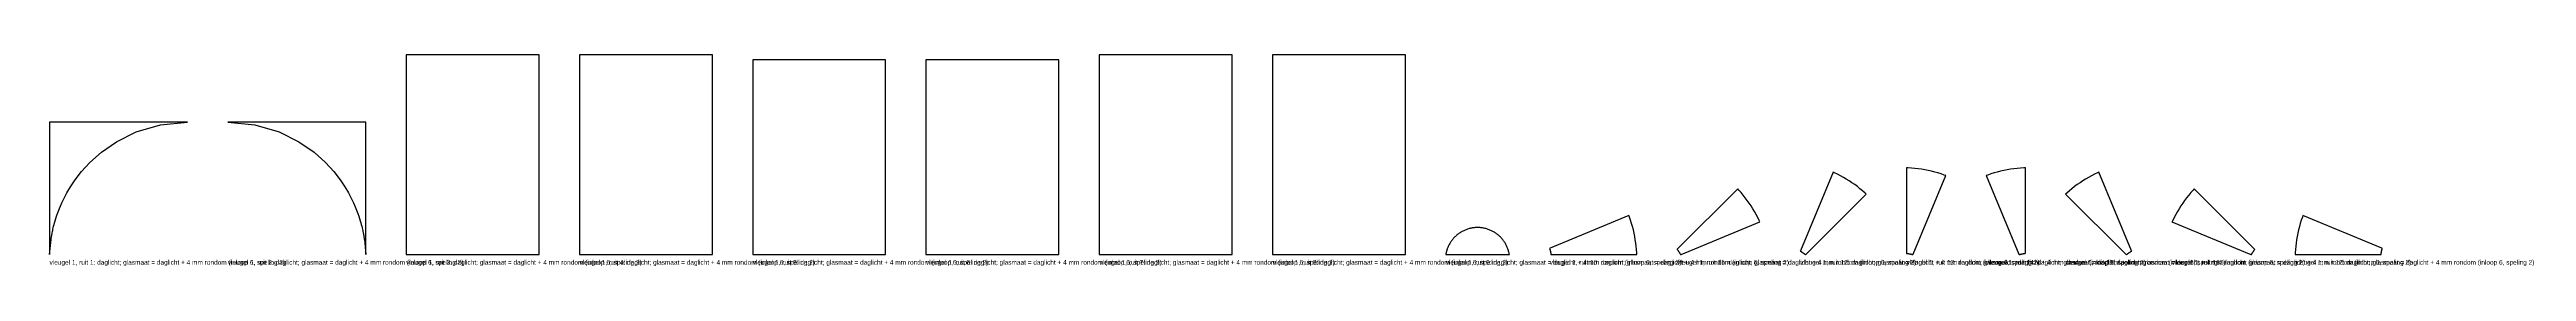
# Model space of a CAD drawing. Header units: millimetres. Extents: x 0 to 7376, y -34 to 597.
import ezdxf

# ---------------------------------------------------------------- set-up
doc = ezdxf.new("R2010")
doc.units = ezdxf.units.MM

msp = doc.modelspace()

# ---------------------------------------------------------------- linework, layer by layer
at = {"layer": 'DAGLICHT'}
for p, q in [((1458, 596.6667), (1062, 596.6667)), ((1062, 596.6667), (1062, 0)), ((1458, 0), (1458, 596.6667)), ((1974, 596.6667), (1578, 596.6667)), ((1578, 596.6667), (1578, 0)), ((1974, 0), (1974, 596.6667)), ((3522, 596.6667), (3126, 596.6667)), ((3126, 596.6667), (3126, 0)), ((3522, 0), (3522, 596.6667)), ((4038, 596.6667), (3642, 596.6667)), ((3642, 596.6667), (3642, 0)), ((4038, 0), (4038, 596.6667)), ((2490, 581.6667), (2094, 581.6667)), ((2094, 581.6667), (2094, 0)), ((2490, 0), (2490, 581.6667)), ((3006, 581.6667), (2610, 581.6667)), ((2610, 581.6667), (2610, 0)), ((3006, 0), (3006, 581.6667)), ((411, 396), (0, 396)), ((0, 396), (0, 0)), ((258.3584, 366.6039), (330.3963, 388.0187)), ((330.3963, 388.0187), (411, 396)), ((531, 396), (611.6037, 388.0187)), ((942, 396), (531, 396)), ((611.6037, 388.0187), (683.6416, 366.6039)), ((942, 0), (942, 396)), ((120.3791, 275.6209), (154.2503, 305.9371)), ((154.2503, 305.9371), (199.5422, 337.4296)), ((199.5422, 337.4296), (258.3584, 366.6039)), ((683.6416, 366.6039), (742.4578, 337.4296)), ((742.4578, 337.4296), (787.7497, 305.9371)), ((787.7497, 305.9371), (821.6209, 275.6209)), ((62.4727, 202.8296), (76.5555, 223.8889)), ((76.5555, 223.8889), (95.2611, 248.1158)), ((95.2611, 248.1158), (120.3791, 275.6209)), ((821.6209, 275.6209), (846.7389, 248.1158)), ((846.7389, 248.1158), (865.4445, 223.8889)), ((865.4445, 223.8889), (879.5273, 202.8296)), ((5311.3223, 246.8459), (5213.9734, 11.8249)), ((5315.812, 244.7761), (5311.3223, 246.8459)), ((5324.7577, 240.3646), (5315.812, 244.7761)), ((5333.5848, 235.7204), (5324.7577, 240.3646)), ((5342.2873, 230.8468), (5333.5848, 235.7204)), ((5350.8592, 225.747), (5342.2873, 230.8468)), ((5359.2947, 220.4246), (5350.8592, 225.747)), ((5535.2964, 259.2134), (5530.3564, 259.4075)), ((5530.3564, 259.4075), (5530.3564, 5.0226)), ((5545.2493, 258.561), (5535.2964, 259.2134)), ((5555.1817, 257.6484), (5545.2493, 258.561)), ((5549.8262, 1.1498), (5647.175, 236.1708)), ((5565.0869, 256.476), (5555.1817, 257.6484)), ((5574.9579, 255.0448), (5565.0869, 256.476)), ((5584.7881, 253.3557), (5574.9579, 255.0448)), ((5594.5707, 251.4098), (5584.7881, 253.3557)), ((5604.2991, 249.2085), (5594.5707, 251.4098)), ((5613.9664, 246.7533), (5604.2991, 249.2085)), ((5623.5662, 244.0459), (5613.9664, 246.7533)), ((5633.0919, 241.0881), (5623.5662, 244.0459)), ((5642.5368, 237.882), (5633.0919, 241.0881)), ((5647.175, 236.1708), (5642.5368, 237.882)), ((5771.8133, 237.882), (5767.175, 236.1708)), ((5767.175, 236.1708), (5864.5239, 1.1498)), ((5781.2582, 241.0881), (5771.8133, 237.882)), ((5790.7838, 244.0459), (5781.2582, 241.0881)), ((5800.3836, 246.7533), (5790.7838, 244.0459)), ((5810.051, 249.2085), (5800.3836, 246.7533)), ((5819.7793, 251.4098), (5810.051, 249.2085)), ((5829.562, 253.3557), (5819.7793, 251.4098)), ((5839.3922, 255.0448), (5829.562, 253.3557)), ((5849.2632, 256.476), (5839.3922, 255.0448)), ((5859.1684, 257.6484), (5849.2632, 256.476)), ((5869.1008, 258.561), (5859.1684, 257.6484)), ((5879.0537, 259.2134), (5869.1008, 258.561)), ((5883.9937, 259.4075), (5879.0537, 259.2134)), ((5883.9937, 5.0226), (5883.9937, 259.4075)), ((6063.4909, 225.747), (6055.0553, 220.4246)), ((6072.0628, 230.8468), (6063.4909, 225.747)), ((6080.7653, 235.7204), (6072.0628, 230.8468)), ((6089.5924, 240.3646), (6080.7653, 235.7204)), ((6098.5381, 244.7761), (6089.5924, 240.3646)), ((6103.0278, 246.8459), (6098.5381, 244.7761)), ((6200.3766, 11.8249), (6103.0278, 246.8459)), ((31.6154, 143.0769), (36.8394, 155.073)), ((36.8394, 155.073), (43.3904, 168.8048)), ((43.3904, 168.8048), (51.7214, 184.5992)), ((51.7214, 184.5992), (62.4727, 202.8296)), ((879.5273, 202.8296), (890.2786, 184.5992)), ((890.2786, 184.5992), (898.6096, 168.8048)), ((898.6096, 168.8048), (905.1606, 155.073)), ((905.1606, 155.073), (910.3846, 143.0769)), ((5027.4797, 196.7043), (4847.6024, 16.827)), ((5030.8355, 193.0739), (5027.4797, 196.7043)), ((5037.412, 185.5748), (5030.8355, 193.0739)), ((5043.79, 177.9062), (5037.412, 185.5748)), ((5049.965, 170.0732), (5043.79, 177.9062)), ((5055.9328, 162.0813), (5049.965, 170.0732)), ((5061.6894, 153.9359), (5055.9328, 162.0813)), ((5067.2309, 145.6426), (5061.6894, 153.9359)), ((5230.4791, 0.7962), (5410.3564, 180.6734)), ((5367.5881, 214.8832), (5359.2947, 220.4246)), ((5375.7335, 209.1266), (5367.5881, 214.8832)), ((5383.7254, 203.1588), (5375.7335, 209.1266)), ((5391.5583, 196.9837), (5383.7254, 203.1588)), ((5399.227, 190.6058), (5391.5583, 196.9837)), ((5406.726, 184.0293), (5399.227, 190.6058)), ((5410.3564, 180.6734), (5406.726, 184.0293)), ((6007.624, 184.0293), (6003.9937, 180.6734)), ((6003.9937, 180.6734), (6183.871, 0.7962)), ((6015.1231, 190.6058), (6007.624, 184.0293)), ((6022.7917, 196.9837), (6015.1231, 190.6058)), ((6030.6247, 203.1588), (6022.7917, 196.9837)), ((6038.6166, 209.1266), (6030.6247, 203.1588)), ((6046.762, 214.8832), (6038.6166, 209.1266)), ((6055.0553, 220.4246), (6046.762, 214.8832)), ((6352.6606, 153.9359), (6347.1192, 145.6426)), ((6358.4172, 162.0813), (6352.6606, 153.9359)), ((6364.3851, 170.0732), (6358.4172, 162.0813)), ((6370.5601, 177.9062), (6364.3851, 170.0732)), ((6376.938, 185.5748), (6370.5601, 177.9062)), ((6383.5145, 193.0739), (6376.938, 185.5748)), ((6386.8704, 196.7043), (6383.5145, 193.0739)), ((6566.7477, 16.827), (6386.8704, 196.7043)), ((9.3805, 72.3086), (10.2204, 76.0863)), ((10.2204, 76.0863), (11.1766, 80.196)), ((11.1766, 80.196), (12.2714, 84.6821)), ((12.2714, 84.6821), (13.5324, 89.5967)), ((13.5324, 89.5967), (14.9941, 95.0016)), ((14.9941, 95.0016), (16.7008, 100.9704)), ((16.7008, 100.9704), (18.7087, 107.591)), ((18.7087, 107.591), (21.0912, 114.9696)), ((21.0912, 114.9696), (23.9441, 123.2343)), ((23.9441, 123.2343), (27.395, 132.5404)), ((27.395, 132.5404), (31.6154, 143.0769)), ((910.3846, 143.0769), (914.605, 132.5404)), ((914.605, 132.5404), (918.0559, 123.2343)), ((918.0559, 123.2343), (920.9088, 114.9696)), ((920.9088, 114.9696), (923.2913, 107.591)), ((923.2913, 107.591), (925.2992, 100.9704)), ((925.2992, 100.9704), (927.0059, 95.0016)), ((927.0059, 95.0016), (928.4676, 89.5967)), ((928.4676, 89.5967), (929.7286, 84.6821)), ((929.7286, 84.6821), (930.8234, 80.196)), ((930.8234, 80.196), (931.7796, 76.0863)), ((931.7796, 76.0863), (932.6195, 72.3086)), ((4218.3391, 74.5117), (4216.0077, 73.5816)), ((4220.694, 75.3805), (4218.3391, 74.5117)), ((4223.0708, 76.1873), (4220.694, 75.3805)), ((4225.468, 76.9316), (4223.0708, 76.1873)), ((4227.8838, 77.613), (4225.468, 76.9316)), ((4230.3166, 78.2308), (4227.8838, 77.613)), ((4232.7648, 78.7848), (4230.3166, 78.2308)), ((4235.2266, 79.2745), (4232.7648, 78.7848)), ((4237.7004, 79.6996), (4235.2266, 79.2745)), ((4240.1845, 80.0597), (4237.7004, 79.6996)), ((4242.6772, 80.3548), (4240.1845, 80.0597)), ((4245.1767, 80.5844), (4242.6772, 80.3548)), ((4247.6814, 80.7486), (4245.1767, 80.5844)), ((4250.1895, 80.8471), (4247.6814, 80.7486)), ((4252.6994, 80.88), (4250.1895, 80.8471)), ((4255.2092, 80.8471), (4252.6994, 80.88)), ((4257.7173, 80.7486), (4255.2092, 80.8471)), ((4260.222, 80.5844), (4257.7173, 80.7486)), ((4262.7216, 80.3548), (4260.222, 80.5844)), ((4265.2142, 80.0597), (4262.7216, 80.3548)), ((4267.6983, 79.6996), (4265.2142, 80.0597)), ((4270.1721, 79.2745), (4267.6983, 79.6996)), ((4272.6339, 78.7848), (4270.1721, 79.2745)), ((4275.0821, 78.2308), (4272.6339, 78.7848)), ((4277.5149, 77.613), (4275.0821, 78.2308)), ((4279.9308, 76.9316), (4277.5149, 77.613)), ((4282.3279, 76.1873), (4279.9308, 76.9316)), ((4284.7048, 75.3805), (4282.3279, 76.1873)), ((4287.0597, 74.5117), (4284.7048, 75.3805)), ((4289.3911, 73.5816), (4287.0597, 74.5117)), ((4703.5696, 116.8187), (4468.5486, 19.4698)), ((4705.2807, 112.1804), (4703.5696, 116.8187)), ((4708.4868, 102.7355), (4705.2807, 112.1804)), ((4711.4446, 93.2098), (4708.4868, 102.7355)), ((4714.152, 83.6101), (4711.4446, 93.2098)), ((4716.6072, 73.9427), (4714.152, 83.6101)), ((4718.8085, 64.2144), (4716.6072, 73.9427)), ((4858.6312, 0.3213), (5093.6521, 97.6702)), ((5072.5533, 137.2071), (5067.2309, 145.6426)), ((5077.653, 128.6351), (5072.5533, 137.2071)), ((5082.5267, 119.9326), (5077.653, 128.6351)), ((5087.1709, 111.1055), (5082.5267, 119.9326)), ((5091.5824, 102.1599), (5087.1709, 111.1055)), ((5093.6521, 97.6702), (5091.5824, 102.1599)), ((6322.7677, 102.1599), (6320.698, 97.6702)), ((6320.698, 97.6702), (6555.7189, 0.3213)), ((6327.1792, 111.1055), (6322.7677, 102.1599)), ((6331.8234, 119.9326), (6327.1792, 111.1055)), ((6336.697, 128.6351), (6331.8234, 119.9326)), ((6341.7968, 137.2071), (6336.697, 128.6351)), ((6347.1192, 145.6426), (6341.7968, 137.2071)), ((6697.7429, 73.9427), (6695.5416, 64.2144)), ((6700.1981, 83.6101), (6697.7429, 73.9427)), ((6702.9055, 93.2098), (6700.1981, 83.6101)), ((6705.8633, 102.7355), (6702.9055, 93.2098)), ((6709.0694, 112.1804), (6705.8633, 102.7355)), ((6710.7805, 116.8187), (6709.0694, 112.1804)), ((6945.8015, 19.4698), (6710.7805, 116.8187)), ((0, 0), (0.2775, 0.1001)), ((0.2775, 0.1001), (4.3734, 44.798)), ((4.3734, 44.798), (4.6379, 46.57)), ((4.6379, 46.57), (4.9271, 48.4489)), ((4.9271, 48.4489), (5.2439, 50.4445)), ((5.2439, 50.4445), (5.5921, 52.568)), ((5.5921, 52.568), (5.9759, 54.8317)), ((5.9759, 54.8317), (6.4003, 57.25)), ((6.4003, 57.25), (6.8711, 59.8387)), ((6.8711, 59.8387), (7.3954, 62.6163)), ((7.3954, 62.6163), (7.9813, 65.6037)), ((7.9813, 65.6037), (8.639, 68.8252)), ((8.639, 68.8252), (9.3805, 72.3086)), ((932.6195, 72.3086), (933.361, 68.8252)), ((933.361, 68.8252), (934.0187, 65.6037)), ((934.0187, 65.6037), (934.6046, 62.6163)), ((934.6046, 62.6163), (935.1289, 59.8387)), ((935.1289, 59.8387), (935.5997, 57.25)), ((935.5997, 57.25), (936.0241, 54.8317)), ((936.0241, 54.8317), (936.4079, 52.568)), ((936.4079, 52.568), (936.7561, 50.4445)), ((936.7561, 50.4445), (937.0729, 48.4489)), ((937.0729, 48.4489), (937.3621, 46.57)), ((937.3621, 46.57), (937.6266, 44.798)), ((937.6266, 44.798), (941.7225, 0.1001)), ((941.7225, 0.1001), (942, 0)), ((1062, 0), (1458, 0)), ((1578, 0), (1974, 0)), ((2094, 0), (2490, 0)), ((2610, 0), (3006, 0)), ((3126, 0), (3522, 0)), ((3642, 0), (4038, 0)), ((4158.4249, 2.4727), (4158, 0)), ((4158, 0), (4347.3988, 0)), ((4158.9146, 4.9346), (4158.4249, 2.4727)), ((4159.4685, 7.3827), (4158.9146, 4.9346)), ((4160.0864, 9.8156), (4159.4685, 7.3827)), ((4160.7677, 12.2314), (4160.0864, 9.8156)), ((4161.5121, 14.6285), (4160.7677, 12.2314)), ((4162.3189, 17.0054), (4161.5121, 14.6285)), ((4163.1877, 19.3603), (4162.3189, 17.0054)), ((4164.1178, 21.6917), (4163.1877, 19.3603)), ((4165.1086, 23.9979), (4164.1178, 21.6917)), ((4166.1595, 26.2774), (4165.1086, 23.9979)), ((4167.2697, 28.5286), (4166.1595, 26.2774)), ((4168.4384, 30.75), (4167.2697, 28.5286)), ((4169.6649, 32.94), (4168.4384, 30.75)), ((4170.9482, 35.0972), (4169.6649, 32.94)), ((4172.2876, 37.22), (4170.9482, 35.0972)), ((4173.6822, 39.307), (4172.2876, 37.22)), ((4175.1308, 41.3568), (4173.6822, 39.307)), ((4176.6327, 43.368), (4175.1308, 41.3568)), ((4178.1866, 45.3392), (4176.6327, 43.368)), ((4179.7917, 47.2691), (4178.1866, 45.3392)), ((4181.4466, 49.1562), (4179.7917, 47.2691)), ((4183.1505, 50.9994), (4181.4466, 49.1562)), ((4184.902, 52.7974), (4183.1505, 50.9994)), ((4186.6999, 54.5489), (4184.902, 52.7974)), ((4188.5431, 56.2527), (4186.6999, 54.5489)), ((4190.4303, 57.9077), (4188.5431, 56.2527)), ((4192.3601, 59.5128), (4190.4303, 57.9077)), ((4194.3313, 61.0667), (4192.3601, 59.5128)), ((4196.3425, 62.5685), (4194.3313, 61.0667)), ((4198.3923, 64.0172), (4196.3425, 62.5685)), ((4200.4794, 65.4117), (4198.3923, 64.0172)), ((4202.6022, 66.7511), (4200.4794, 65.4117)), ((4204.7594, 68.0345), (4202.6022, 66.7511)), ((4206.9494, 69.261), (4204.7594, 68.0345)), ((4209.1708, 70.4297), (4206.9494, 69.261)), ((4211.422, 71.5399), (4209.1708, 70.4297)), ((4213.7015, 72.5907), (4211.422, 71.5399)), ((4216.0077, 73.5816), (4213.7015, 72.5907)), ((4291.6973, 72.5907), (4289.3911, 73.5816)), ((4293.9768, 71.5399), (4291.6973, 72.5907)), ((4296.228, 70.4297), (4293.9768, 71.5399)), ((4298.4494, 69.261), (4296.228, 70.4297)), ((4300.6394, 68.0345), (4298.4494, 69.261)), ((4302.7965, 66.7511), (4300.6394, 68.0345)), ((4304.9194, 65.4117), (4302.7965, 66.7511)), ((4307.0064, 64.0172), (4304.9194, 65.4117)), ((4309.0562, 62.5685), (4307.0064, 64.0172)), ((4311.0674, 61.0667), (4309.0562, 62.5685)), ((4313.0386, 59.5128), (4311.0674, 61.0667)), ((4314.9685, 57.9077), (4313.0386, 59.5128)), ((4316.8556, 56.2527), (4314.9685, 57.9077)), ((4318.6988, 54.5489), (4316.8556, 56.2527)), ((4320.4968, 52.7974), (4318.6988, 54.5489)), ((4322.2483, 50.9994), (4320.4968, 52.7974)), ((4323.9521, 49.1562), (4322.2483, 50.9994)), ((4325.6071, 47.2691), (4323.9521, 49.1562)), ((4327.2121, 45.3392), (4325.6071, 47.2691)), ((4328.7661, 43.368), (4327.2121, 45.3392)), ((4330.2679, 41.3568), (4328.7661, 43.368)), ((4331.7166, 39.307), (4330.2679, 41.3568)), ((4333.1111, 37.22), (4331.7166, 39.307)), ((4334.4505, 35.0972), (4333.1111, 37.22)), ((4335.7339, 32.94), (4334.4505, 35.0972)), ((4336.9604, 30.75), (4335.7339, 32.94)), ((4338.1291, 28.5286), (4336.9604, 30.75)), ((4339.2393, 26.2774), (4338.1291, 28.5286)), ((4340.2901, 23.9979), (4339.2393, 26.2774)), ((4341.2809, 21.6917), (4340.2901, 23.9979)), ((4342.2111, 19.3603), (4341.2809, 21.6917)), ((4343.0798, 17.0054), (4342.2111, 19.3603)), ((4343.8867, 14.6285), (4343.0798, 17.0054)), ((4344.631, 12.2314), (4343.8867, 14.6285)), ((4345.3123, 9.8156), (4344.631, 12.2314)), ((4345.9302, 7.3827), (4345.3123, 9.8156)), ((4346.4842, 4.9346), (4345.9302, 7.3827)), ((4346.9739, 2.4727), (4346.4842, 4.9346)), ((4347.3988, 0), (4346.9739, 2.4727)), ((4468.5486, 19.4698), (4467.3988, 18.7743)), ((4467.3988, 18.7743), (4468.1886, 15.7982)), ((4468.1886, 15.7982), (4468.3205, 15.2707)), ((4468.3205, 15.2707), (4468.4579, 14.7106)), ((4468.4579, 14.7106), (4468.601, 14.1148)), ((4468.601, 14.1148), (4468.7503, 13.4798)), ((4468.7503, 13.4798), (4468.9058, 12.8016)), ((4468.9058, 12.8016), (4469.0679, 12.0759)), ((4469.0679, 12.0759), (4469.2368, 11.2974)), ((4469.2368, 11.2974), (4469.4126, 10.4603)), ((4469.4126, 10.4603), (4469.5955, 9.558)), ((4469.5955, 9.558), (4469.7719, 8.6543)), ((4469.7719, 8.6543), (4469.9297, 7.8137)), ((4469.9297, 7.8137), (4470.0716, 7.0298)), ((4470.0716, 7.0298), (4470.1996, 6.2973)), ((4470.1996, 6.2973), (4470.3154, 5.6112)), ((4470.3154, 5.6112), (4470.4206, 4.9674)), ((4470.4206, 4.9674), (4470.5163, 4.3622)), ((4470.5163, 4.3622), (4470.6037, 3.7921)), ((4470.6037, 3.7921), (4470.6837, 3.2544)), ((4470.6837, 3.2544), (4471.0929, 0.2025)), ((4471.0929, 0.2025), (4472.4214, 0)), ((4472.4214, 0), (4726.8062, 0)), ((4720.7544, 54.4317), (4718.8085, 64.2144)), ((4722.4436, 44.6015), (4720.7544, 54.4317)), ((4723.8748, 34.7305), (4722.4436, 44.6015)), ((4725.0471, 24.8253), (4723.8748, 34.7305)), ((4725.9598, 14.8929), (4725.0471, 24.8253)), ((4726.6121, 4.94), (4725.9598, 14.8929)), ((4726.8062, 0), (4726.6121, 4.94)), ((4847.6024, 16.827), (4846.8062, 15.7445)), ((4846.8062, 15.7445), (4848.6749, 13.2971)), ((4848.6749, 13.2971), (4848.9986, 12.8602)), ((4848.9986, 12.8602), (4849.3399, 12.3954)), ((4849.3399, 12.3954), (4849.7001, 11.8997)), ((4849.7001, 11.8997), (4850.081, 11.3701)), ((4850.081, 11.3701), (4850.4842, 10.8031)), ((4850.4842, 10.8031), (4850.9117, 10.1946)), ((4850.9117, 10.1946), (4851.3657, 9.54)), ((4851.3657, 9.54), (4851.8484, 8.834)), ((4851.8484, 8.834), (4852.3628, 8.0703)), ((4852.3628, 8.0703), (4852.8715, 7.3029)), ((4852.8715, 7.3029), (4853.339, 6.5867)), ((4853.339, 6.5867), (4853.7701, 5.9168)), ((4853.7701, 5.9168), (4854.1687, 5.289)), ((4854.1687, 5.289), (4854.5382, 4.6995)), ((4854.5382, 4.6995), (4854.8817, 4.1449)), ((4854.8817, 4.1449), (4855.2018, 3.6224)), ((4855.2018, 3.6224), (4855.5006, 3.1292)), ((4855.5006, 3.1292), (4855.7804, 2.663)), ((4855.7804, 2.663), (4857.3263, 0)), ((4857.3263, 0), (4858.6312, 0.3213)), ((5213.9734, 11.8249), (5213.6521, 10.5201)), ((5213.6521, 10.5201), (5216.3151, 8.9741)), ((5216.3151, 8.9741), (5216.7813, 8.6944)), ((5216.7813, 8.6944), (5217.2745, 8.3955)), ((5217.2745, 8.3955), (5217.7971, 8.0755)), ((5217.7971, 8.0755), (5218.3516, 7.732)), ((5218.3516, 7.732), (5218.9411, 7.3624)), ((5218.9411, 7.3624), (5219.5689, 6.9638)), ((5219.5689, 6.9638), (5220.2388, 6.5328)), ((5220.2388, 6.5328), (5220.955, 6.0652)), ((5220.955, 6.0652), (5221.7225, 5.5565)), ((5221.7225, 5.5565), (5222.4861, 5.0422)), ((5222.4861, 5.0422), (5223.1922, 4.5594)), ((5223.1922, 4.5594), (5223.8468, 4.1055)), ((5223.8468, 4.1055), (5224.4553, 3.678)), ((5224.4553, 3.678), (5225.0223, 3.2748)), ((5225.0223, 3.2748), (5225.5518, 2.8939)), ((5225.5518, 2.8939), (5226.0475, 2.5336)), ((5226.0475, 2.5336), (5226.5124, 2.1923)), ((5226.5124, 2.1923), (5226.9492, 1.8686)), ((5226.9492, 1.8686), (5229.3966, 0)), ((5229.3966, 0), (5230.4791, 0.7962)), ((5530.3564, 5.0226), (5530.5589, 3.6942)), ((5530.5589, 3.6942), (5533.6107, 3.2849)), ((5533.6107, 3.2849), (5534.1485, 3.2049)), ((5534.1485, 3.2049), (5534.7186, 3.1175)), ((5534.7186, 3.1175), (5535.3238, 3.0218)), ((5535.3238, 3.0218), (5535.9676, 2.9167)), ((5535.9676, 2.9167), (5536.6537, 2.8009)), ((5536.6537, 2.8009), (5537.3862, 2.6729)), ((5537.3862, 2.6729), (5538.17, 2.531)), ((5538.17, 2.531), (5539.0107, 2.3731)), ((5539.0107, 2.3731), (5539.9144, 2.1968)), ((5539.9144, 2.1968), (5540.8167, 2.0139)), ((5540.8167, 2.0139), (5541.6538, 1.838)), ((5541.6538, 1.838), (5542.4323, 1.6691)), ((5542.4323, 1.6691), (5543.158, 1.5071)), ((5543.158, 1.5071), (5543.8362, 1.3515)), ((5543.8362, 1.3515), (5544.4712, 1.2023)), ((5544.4712, 1.2023), (5545.067, 1.0591)), ((5545.067, 1.0591), (5545.6271, 0.9217)), ((5545.6271, 0.9217), (5546.1546, 0.7898)), ((5546.1546, 0.7898), (5549.1307, 0)), ((5549.1307, 0), (5549.8262, 1.1498)), ((5864.5239, 1.1498), (5865.2194, 0)), ((5865.2194, 0), (5868.1955, 0.7898)), ((5868.1955, 0.7898), (5868.723, 0.9217)), ((5868.723, 0.9217), (5869.2831, 1.0591)), ((5869.2831, 1.0591), (5869.8789, 1.2023)), ((5869.8789, 1.2023), (5870.5139, 1.3515)), ((5870.5139, 1.3515), (5871.1921, 1.5071)), ((5871.1921, 1.5071), (5871.9178, 1.6691)), ((5871.9178, 1.6691), (5872.6963, 1.838)), ((5872.6963, 1.838), (5873.5334, 2.0139)), ((5873.5334, 2.0139), (5874.4357, 2.1968)), ((5874.4357, 2.1968), (5875.3394, 2.3731)), ((5875.3394, 2.3731), (5876.18, 2.531)), ((5876.18, 2.531), (5876.9639, 2.6729)), ((5876.9639, 2.6729), (5877.6964, 2.8009)), ((5877.6964, 2.8009), (5878.3825, 2.9167)), ((5878.3825, 2.9167), (5879.0263, 3.0218)), ((5879.0263, 3.0218), (5879.6315, 3.1175)), ((5879.6315, 3.1175), (5880.2016, 3.2049)), ((5880.2016, 3.2049), (5880.7393, 3.2849)), ((5880.7393, 3.2849), (5883.7912, 3.6942)), ((5883.7912, 3.6942), (5883.9937, 5.0226)), ((6183.871, 0.7962), (6184.9535, 0)), ((6184.9535, 0), (6187.4009, 1.8686)), ((6187.4009, 1.8686), (6187.8377, 2.1923)), ((6187.8377, 2.1923), (6188.3026, 2.5336)), ((6188.3026, 2.5336), (6188.7983, 2.8939)), ((6188.7983, 2.8939), (6189.3278, 3.2748)), ((6189.3278, 3.2748), (6189.8948, 3.678)), ((6189.8948, 3.678), (6190.5033, 4.1055)), ((6190.5033, 4.1055), (6191.1579, 4.5594)), ((6191.1579, 4.5594), (6191.8639, 5.0422)), ((6191.8639, 5.0422), (6192.6276, 5.5565)), ((6192.6276, 5.5565), (6193.395, 6.0652)), ((6193.395, 6.0652), (6194.1113, 6.5328)), ((6194.1113, 6.5328), (6194.7812, 6.9638)), ((6194.7812, 6.9638), (6195.409, 7.3624)), ((6195.409, 7.3624), (6195.9985, 7.732)), ((6195.9985, 7.732), (6196.553, 8.0755)), ((6196.553, 8.0755), (6197.0755, 8.3955)), ((6197.0755, 8.3955), (6197.5688, 8.6944)), ((6197.5688, 8.6944), (6198.035, 8.9741)), ((6198.035, 8.9741), (6200.698, 10.5201)), ((6200.698, 10.5201), (6200.3766, 11.8249)), ((6555.7189, 0.3213), (6557.0237, 0)), ((6557.0237, 0), (6558.5697, 2.663)), ((6558.5697, 2.663), (6558.8494, 3.1292)), ((6558.8494, 3.1292), (6559.1483, 3.6224)), ((6559.1483, 3.6224), (6559.4684, 4.1449)), ((6559.4684, 4.1449), (6559.8119, 4.6995)), ((6559.8119, 4.6995), (6560.1814, 5.289)), ((6560.1814, 5.289), (6560.58, 5.9168)), ((6560.58, 5.9168), (6561.0111, 6.5867)), ((6561.0111, 6.5867), (6561.4786, 7.3029)), ((6561.4786, 7.3029), (6561.9873, 8.0703)), ((6561.9873, 8.0703), (6562.5016, 8.834)), ((6562.5016, 8.834), (6562.9844, 9.54)), ((6562.9844, 9.54), (6563.4384, 10.1946)), ((6563.4384, 10.1946), (6563.8659, 10.8031)), ((6563.8659, 10.8031), (6564.2691, 11.3701)), ((6564.2691, 11.3701), (6564.6499, 11.8997)), ((6564.6499, 11.8997), (6565.0102, 12.3954)), ((6565.0102, 12.3954), (6565.3515, 12.8602)), ((6565.3515, 12.8602), (6565.6752, 13.2971)), ((6565.6752, 13.2971), (6567.5438, 15.7445)), ((6567.5438, 15.7445), (6566.7477, 16.827)), ((6687.7379, 4.94), (6687.5438, 0)), ((6687.5438, 0), (6941.9287, 0)), ((6688.3903, 14.8929), (6687.7379, 4.94)), ((6689.3029, 24.8253), (6688.3903, 14.8929)), ((6690.4753, 34.7305), (6689.3029, 24.8253)), ((6691.9065, 44.6015), (6690.4753, 34.7305)), ((6693.5957, 54.4317), (6691.9065, 44.6015)), ((6695.5416, 64.2144), (6693.5957, 54.4317)), ((6941.9287, 0), (6943.2572, 0.2025)), ((6943.2572, 0.2025), (6943.6664, 3.2544)), ((6943.6664, 3.2544), (6943.7464, 3.7921)), ((6943.7464, 3.7921), (6943.8338, 4.3622)), ((6943.8338, 4.3622), (6943.9295, 4.9674)), ((6943.9295, 4.9674), (6944.0347, 5.6112)), ((6944.0347, 5.6112), (6944.1505, 6.2973)), ((6944.1505, 6.2973), (6944.2785, 7.0298)), ((6944.2785, 7.0298), (6944.4203, 7.8137)), ((6944.4203, 7.8137), (6944.5782, 8.6543)), ((6944.5782, 8.6543), (6944.7545, 9.558)), ((6944.7545, 9.558), (6944.9375, 10.4603)), ((6944.9375, 10.4603), (6945.1133, 11.2974)), ((6945.1133, 11.2974), (6945.2822, 12.0759)), ((6945.2822, 12.0759), (6945.4443, 12.8016)), ((6945.4443, 12.8016), (6945.5998, 13.4798)), ((6945.5998, 13.4798), (6945.749, 14.1148)), ((6945.749, 14.1148), (6945.8922, 14.7106)), ((6946.9513, 18.7743), (6945.8015, 19.4698)), ((6945.8922, 14.7106), (6946.0296, 15.2707)), ((6946.0296, 15.2707), (6946.1615, 15.7982)), ((6946.1615, 15.7982), (6946.9513, 18.7743))]:
    msp.add_line(p, q, dxfattribs=at)

# ---------------------------------------------------------------- texts
at = {"layer": 'TEKST'}
for s, p in [('vleugel 1, ruit 1: daglicht; glasmaat = daglicht + 4 mm rondom (inloop 6, speling 2)', (0, -30)), ('vleugel 1, ruit 2: daglicht; glasmaat = daglicht + 4 mm rondom (inloop 6, speling 2)', (531, -30)), ('vleugel 1, ruit 3: daglicht; glasmaat = daglicht + 4 mm rondom (inloop 6, speling 2)', (1062, -30)), ('vleugel 1, ruit 4: daglicht; glasmaat = daglicht + 4 mm rondom (inloop 6, speling 2)', (1578, -30)), ('vleugel 1, ruit 5: daglicht; glasmaat = daglicht + 4 mm rondom (inloop 6, speling 2)', (2094, -30)), ('vleugel 1, ruit 6: daglicht; glasmaat = daglicht + 4 mm rondom (inloop 6, speling 2)', (2610, -30)), ('vleugel 1, ruit 7: daglicht; glasmaat = daglicht + 4 mm rondom (inloop 6, speling 2)', (3126, -30)), ('vleugel 1, ruit 8: daglicht; glasmaat = daglicht + 4 mm rondom (inloop 6, speling 2)', (3642, -30)), ('vleugel 1, ruit 9: daglicht; glasmaat = daglicht + 4 mm rondom (inloop 6, speling 2)', (4158, -30)), ('vleugel 1, ruit 10: daglicht; glasmaat = daglicht + 4 mm rondom (inloop 6, speling 2)', (4467.3988, -30)), ('vleugel 1, ruit 11: daglicht; glasmaat = daglicht + 4 mm rondom (inloop 6, speling 2)', (4846.8062, -30)), ('vleugel 1, ruit 12: daglicht; glasmaat = daglicht + 4 mm rondom (inloop 6, speling 2)', (5213.6521, -30)), ('vleugel 1, ruit 13: daglicht; glasmaat = daglicht + 4 mm rondom (inloop 6, speling 2)', (5530.3564, -30)), ('vleugel 1, ruit 14: daglicht; glasmaat = daglicht + 4 mm rondom (inloop 6, speling 2)', (5767.175, -30)), ('vleugel 1, ruit 15: daglicht; glasmaat = daglicht + 4 mm rondom (inloop 6, speling 2)', (6003.9937, -30)), ('vleugel 1, ruit 16: daglicht; glasmaat = daglicht + 4 mm rondom (inloop 6, speling 2)', (6320.698, -30)), ('vleugel 1, ruit 17: daglicht; glasmaat = daglicht + 4 mm rondom (inloop 6, speling 2)', (6687.5438, -30))]:
    msp.add_text(s, height=14, dxfattribs=at).set_placement(p)

doc.saveas('drawing.dxf')
